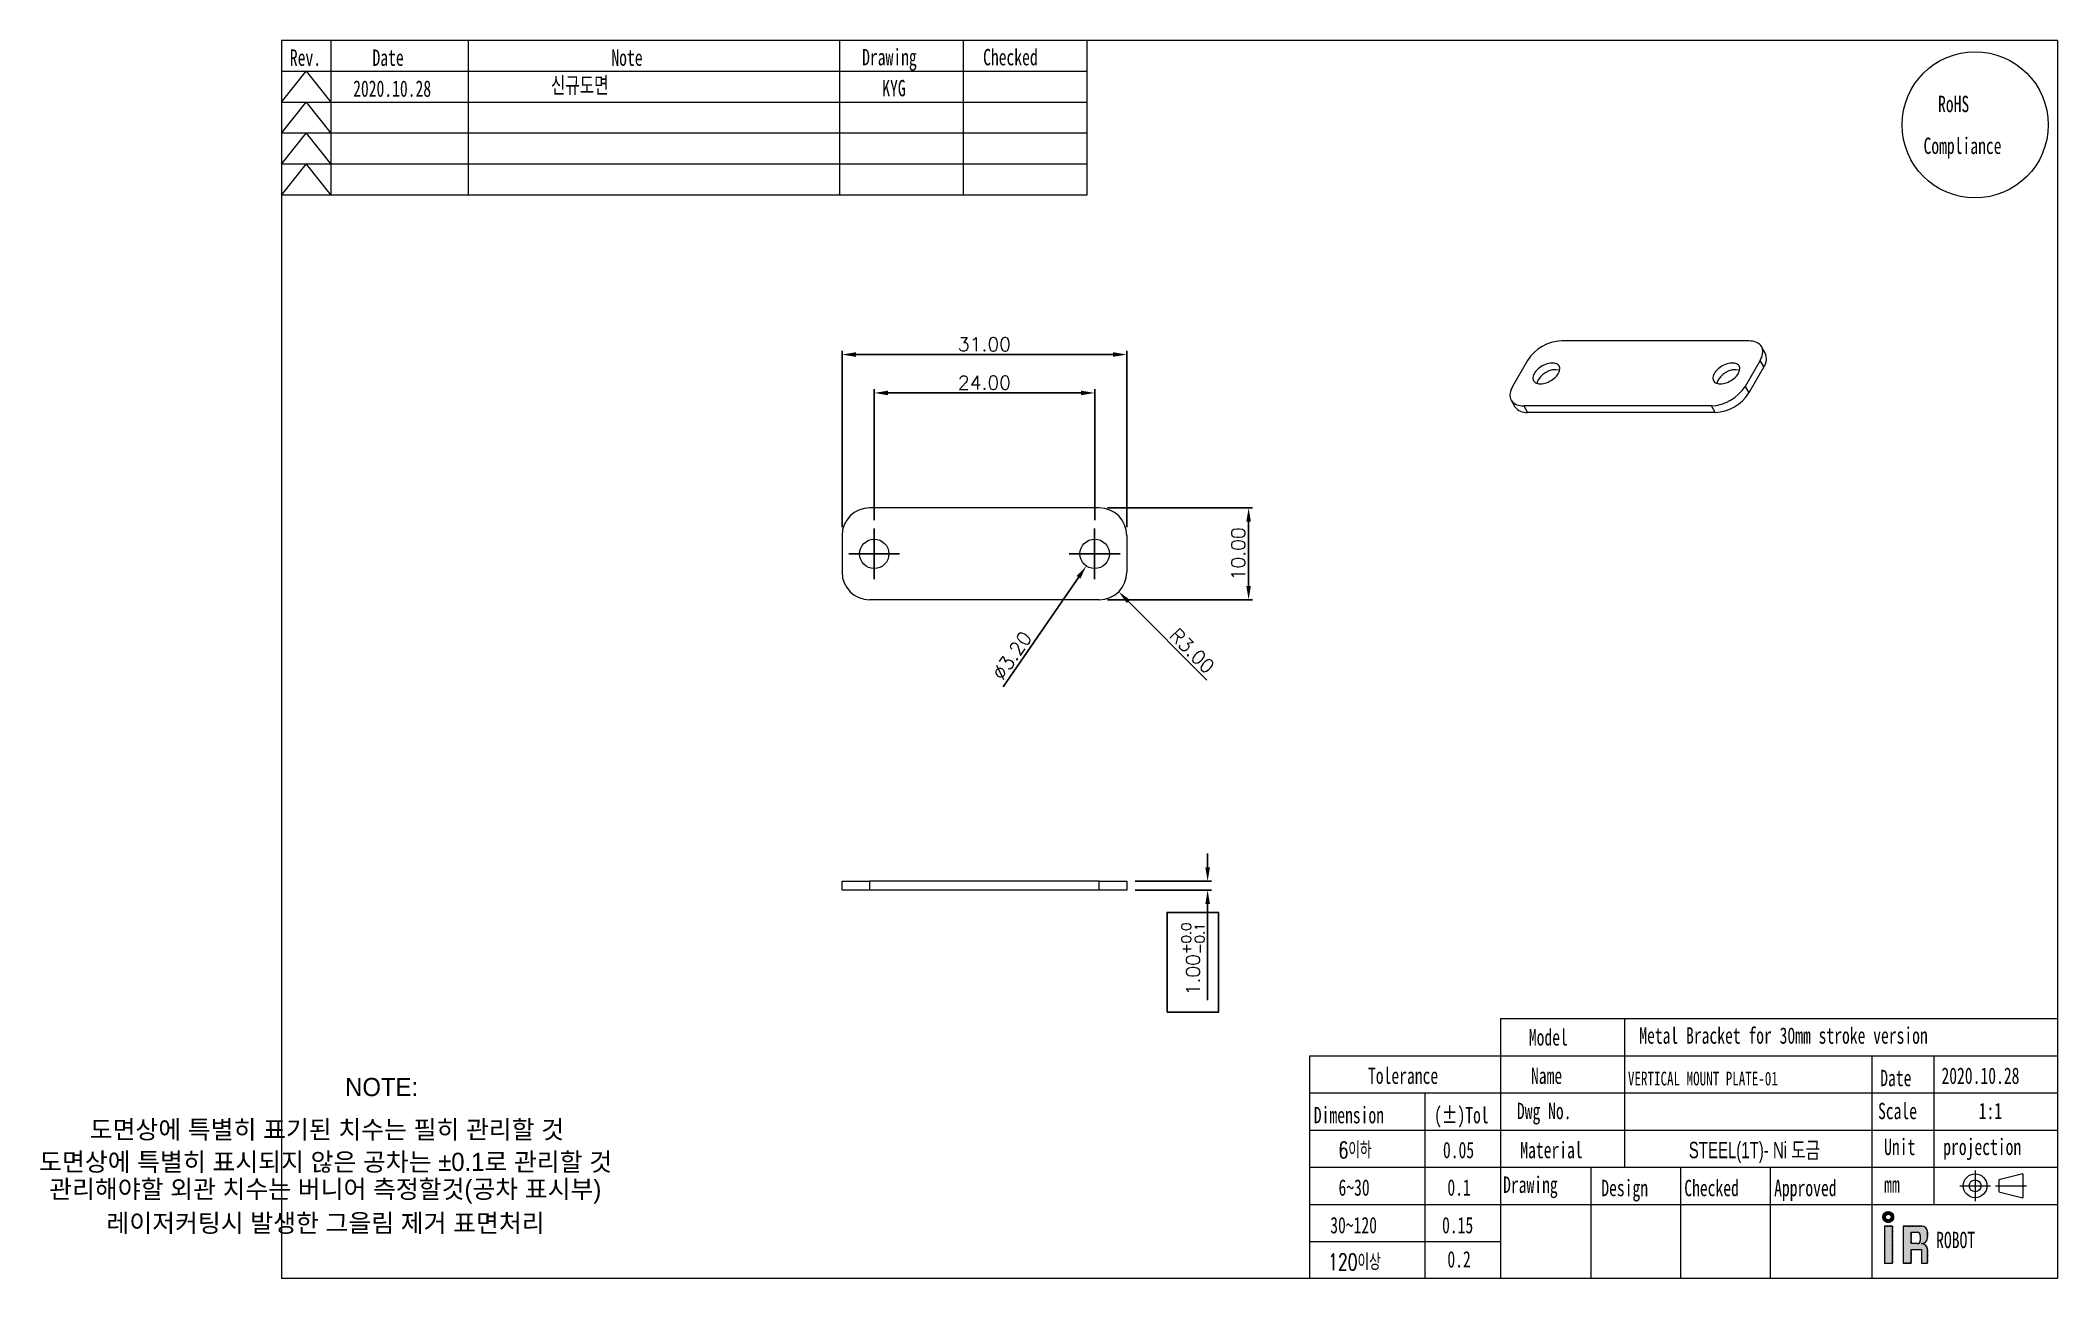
# Model space of a CAD drawing. Header units: millimetres. Extents: x 15 to 865, y 42 to 235.
# Drawn here: x 15.3 to 235, y 49.7 to 184.5 of the extents above; entities that cross this region are included whole.
import ezdxf

# ---------------------------------------------------------------- set-up
doc = ezdxf.new("R2010")
doc.units = ezdxf.units.MM
doc.header["$LTSCALE"] = 0.5
for name, pattern in [('CENTER', [0.6, 0.375, -0.075, 0.075, -0.075]), ('CENTERX2', [20.32, 12.7, -2.54, 2.54, -2.54]), ('HIDDEN', [1.905, 1.27, -0.635])]:
    doc.linetypes.add(name, pattern=pattern)
for name, color, linetype in [('4', 2, 'HIDDEN'), ('CENTER', 1, 'CENTERX2'), ('LOGO', 100, 'Continuous'), ('TEXT', 102, 'Continuous')]:
    doc.layers.add(name, color=color, linetype=linetype)
doc.styles.add('SLDTEXTSTYLE0', font='TXT', dxfattribs={"width": 0.7})
doc.styles.add('SLDTEXTSTYLE1', font='TXT', dxfattribs={"width": 0.7, "bigfont": 'bigfont'})
doc.styles.add('USER2', font='SIMPLEX.SHX')
doc.dimstyles.new('BASE60', dxfattribs={"dimscale": 0.6, "dimtxt": 2.5, "dimasz": 2.5, "dimexe": 0.7, "dimexo": 1.5, "dimtad": 1, "dimzin": 1, "dimdsep": 46, "dimtxsty": 'USER2', "dimcen": 0, "dimclrd": 6, "dimclre": 6, "dimclrt": 3, "dimadec": 0, "dimazin": 0, "dimtfac": 1, "dimtofl": 0, "dimtmove": 0, "dimatfit": 3, "dimfxl": 1, "dimtolj": 1, "dimtzin": 0, "dimlwe": -1, "dimarcsym": 0})

msp = doc.modelspace()

# ---------------------------------------------------------------- texts
at = {"color": 6, "lineweight": 9, "char_height": 1.7829, "attachment_point": 1}
for s, insert, style in [('Rev.', (42.486, 183.484), 'SLDTEXTSTYLE0'), ('Date', (51.482, 183.484), 'SLDTEXTSTYLE0'), ('Note', (77.493, 183.484), 'SLDTEXTSTYLE0'), ('Drawing', (104.793, 183.537), 'SLDTEXTSTYLE0'), ('Checked', (117.963, 183.537), 'SLDTEXTSTYLE0'), ('RoHS', (221.935, 178.444), 'SLDTEXTSTYLE0'), ('Compliance', (220.355, 173.893), 'SLDTEXTSTYLE0'), ('Model', (177.381, 76.859), 'SLDTEXTSTYLE0'), ('Tolerance', (159.87, 72.683), 'SLDTEXTSTYLE0'), ('Name', (177.616, 72.683), 'SLDTEXTSTYLE0'), ('Date', (215.64, 72.436), 'SLDTEXTSTYLE0'), ('Dimension', (153.972, 68.397), 'SLDTEXTSTYLE0'), ('(±)Tol', (167.064, 68.397), 'SLDTEXTSTYLE0'), ('Dwg No.', (176.084, 68.846), 'SLDTEXTSTYLE0'), ('Scale', (215.402, 68.846), 'SLDTEXTSTYLE0'), ('6이하', (156.657, 64.595), 'SLDTEXTSTYLE1'), ('0.05', (168.029, 64.595), 'SLDTEXTSTYLE0'), ('Material', (176.45, 64.595), 'SLDTEXTSTYLE0'), ('Unit', (216.061, 64.94), 'SLDTEXTSTYLE0'), ('6~30', (156.657, 60.518), 'SLDTEXTSTYLE0'), ('0.1', (168.511, 60.518), 'SLDTEXTSTYLE0'), ('Drawing', (174.58, 60.827), 'SLDTEXTSTYLE0'), ('Design', (185.269, 60.465), 'SLDTEXTSTYLE0'), ('Checked', (194.304, 60.465), 'SLDTEXTSTYLE0'), ('Approved', (204.091, 60.465), 'SLDTEXTSTYLE0'), ('mm', (216.061, 60.845), 'SLDTEXTSTYLE0'), ('30~120', (155.756, 56.42), 'SLDTEXTSTYLE0'), ('0.15', (167.932, 56.42), 'SLDTEXTSTYLE0'), ('120이상', (155.522, 52.417), 'SLDTEXTSTYLE1'), ('0.2', (168.511, 52.704), 'SLDTEXTSTYLE0')]:
    msp.add_mtext(s, dxfattribs=dict(at, insert=insert, style=style))
at = {"color": 2, "lineweight": 9, "attachment_point": 1, "style": 'SLDTEXTSTYLE0'}
for s, insert, char_height in [('{\\fGulim|b0|i0|c129|p50;신규도면}', (70.912, 180.489), 1.78286), ('KYG', (106.984, 180.168), 1.7829), ('2020.10.28', (49.374, 180.114), 1.7829)]:
    msp.add_mtext(s, dxfattribs=dict(at, insert=insert, char_height=char_height))
at = {"color": 2, "char_height": 1.9845, "attachment_point": 5, "style": 'USER2'}
for s, insert in [('{\\fGulim|b0|i0|c129|p50;NOTE:}', (52.476, 70.549)), ('{\\fGulim|b0|i0|c129|p50;도면상에 특별히 표기된 치수는 필히 관리할 것}', (46.515, 65.828)), ('{\\fGulim|b0|i0|c129|p50;도면상에 특별히 표시되지 않은 공차는 ±0.1로 관리할 것 }', (46.372, 62.309)), ('{\\fGulim|b0|i0|c129|p50;관리해야할 외관 치수는 버니어 측정할것(공차 표시부)}', (46.337, 59.158)), ('{\\fGulim|b0|i0|c129|p50;레이저커팅시 발생한 그을림 제거 표면처리 }', (46.364, 55.658))]:
    msp.add_mtext(s, dxfattribs=dict(at, insert=insert))
at = {"color": 7, "linetype": 'Continuous', "lineweight": 18, "insert": (221.73, 54.806), "char_height": 1.7829, "attachment_point": 1, "style": 'SLDTEXTSTYLE0'}
msp.add_mtext('ROBOT', dxfattribs=at)
at = {"layer": 'TEXT', "lineweight": 20, "attachment_point": 1, "style": 'SLDTEXTSTYLE0'}
for s, insert, char_height, width in [('Metal Bracket for 30mm stroke version', (189.405, 77.057), 1.78286, 53.8651), ('2020.10.28', (222.306, 72.683), 1.7829, 35.53657), ('VERTICAL MOUNT PLATE-01', (188.171, 72.23), 1.49047, 29.70857), ('1:1', (226.365, 68.846), 1.7829, 35.53657), ('{\\fGulim|b0|i0|c129|p50;STEEL(1T)- Ni 도금 }', (194.798, 64.595), 1.78286, 35.53657), ('projection', (222.502, 64.94), 1.7829, 35.53657)]:
    msp.add_mtext(s, dxfattribs=dict(at, insert=insert, char_height=char_height, width=width))

# ---------------------------------------------------------------- blocks, each defined once
blk = doc.blocks.new('*D168')
at = {"layer": '4', "color": 6, "linetype": 'ByBlock'}
for p, q in [((131.51, 133.59), (147.29, 133.59)), ((131.51, 123.59), (147.29, 123.59))]:
    blk.add_line(p, q, dxfattribs=at)
at = {"layer": '4', "color": 6, "linetype": 'ByBlock', "lineweight": -2}
blk.add_line((146.87, 125.09), (146.87, 132.09), dxfattribs=at)
at = {"layer": '4', "color": 6, "linetype": 'ByBlock'}
for points in [[(146.62, 132.09), (147.12, 132.09), (146.87, 133.59)], [(146.62, 125.09), (147.12, 125.09), (146.87, 123.59)]]:
    blk.add_solid(points, dxfattribs=at)
at = {"layer": 'Defpoints', "color": 0, "linetype": 'ByBlock'}
for p in [(130.61, 133.59), (146.87, 133.59), (130.61, 123.59)]:
    blk.add_point(p, dxfattribs=at)
at = {"layer": '4', "color": 3, "linetype": 'ByBlock', "insert": (145.74, 128.59), "char_height": 1.5, "attachment_point": 5, "rotation": 90, "style": 'USER2'}
blk.add_mtext('\\A1;10.00', dxfattribs=at)
blk = doc.blocks.new('*D169')
at = {"layer": '4', "color": 6, "linetype": 'ByBlock'}
for p, q in [((106.11, 132.25), (106.11, 146.52)), ((130.11, 132.25), (130.11, 146.52))]:
    blk.add_line(p, q, dxfattribs=at)
at = {"layer": '4', "color": 6, "linetype": 'ByBlock', "lineweight": -2}
blk.add_line((107.61, 146.1), (128.61, 146.1), dxfattribs=at)
at = {"layer": '4', "color": 6, "linetype": 'ByBlock'}
for points in [[(107.61, 146.35), (107.61, 145.85), (106.11, 146.1)], [(128.61, 146.35), (128.61, 145.85), (130.11, 146.1)]]:
    blk.add_solid(points, dxfattribs=at)
at = {"layer": 'Defpoints', "color": 0, "linetype": 'ByBlock'}
for p in [(130.11, 146.1), (106.11, 131.35), (130.11, 131.35)]:
    blk.add_point(p, dxfattribs=at)
at = {"layer": '4', "color": 3, "linetype": 'ByBlock', "insert": (118.11, 147.22), "char_height": 1.5, "attachment_point": 5, "style": 'USER2'}
blk.add_mtext('\\A1;24.00', dxfattribs=at)
blk = doc.blocks.new('*D170')
at = {"layer": '4', "color": 6, "linetype": 'ByBlock'}
for p, q in [((102.61, 131.49), (102.61, 150.7)), ((133.61, 131.49), (133.61, 150.7))]:
    blk.add_line(p, q, dxfattribs=at)
at = {"layer": '4', "color": 6, "linetype": 'ByBlock', "lineweight": -2}
blk.add_line((104.11, 150.28), (132.11, 150.28), dxfattribs=at)
at = {"layer": '4', "color": 6, "linetype": 'ByBlock'}
for points in [[(104.11, 150.53), (104.11, 150.03), (102.61, 150.28)], [(132.11, 150.53), (132.11, 150.03), (133.61, 150.28)]]:
    blk.add_solid(points, dxfattribs=at)
at = {"layer": 'Defpoints', "color": 0, "linetype": 'ByBlock'}
for p in [(133.61, 150.28), (102.61, 130.59), (133.61, 130.59)]:
    blk.add_point(p, dxfattribs=at)
at = {"layer": '4', "color": 3, "linetype": 'ByBlock', "insert": (118.11, 151.4), "char_height": 1.5, "attachment_point": 5, "style": 'USER2'}
blk.add_mtext('\\A1;31.00', dxfattribs=at)
blk = doc.blocks.new('*D171')
at = {"layer": '4', "color": 6, "linetype": 'ByBlock', "lineweight": -2}
blk.add_line((142.33, 114.83), (133.79, 123.4), dxfattribs=at)
at = {"layer": '4', "color": 6, "linetype": 'ByBlock'}
blk.add_solid([(133.96, 123.58), (133.61, 123.22), (132.73, 124.46)], dxfattribs=at)
at = {"layer": 'Defpoints', "color": 0, "linetype": 'ByBlock'}
for p in [(130.61, 126.59), (132.73, 124.46)]:
    blk.add_point(p, dxfattribs=at)
at = {"layer": '4', "color": 3, "linetype": 'ByBlock', "insert": (140.72, 118.04), "char_height": 1.5, "attachment_point": 5, "rotation": 314.9213, "style": 'USER2'}
blk.add_mtext('\\A1;R3.00', dxfattribs=at)
blk = doc.blocks.new('*D172')
at = {"layer": '4', "color": 6, "linetype": 'ByBlock', "lineweight": -2}
blk.add_line((120.14, 114.12), (128.35, 126.03), dxfattribs=at)
at = {"layer": '4', "color": 6, "linetype": 'ByBlock'}
blk.add_solid([(128.14, 126.18), (128.56, 125.89), (129.2, 127.27)], dxfattribs=at)
at = {"layer": 'Defpoints', "color": 0, "linetype": 'ByBlock'}
for p in [(131.02, 129.91), (129.2, 127.27)]:
    blk.add_point(p, dxfattribs=at)
at = {"layer": '4', "color": 3, "linetype": 'ByBlock', "insert": (121.11, 117.51), "char_height": 1.5, "attachment_point": 5, "rotation": 55.4417, "style": 'USER2'}
blk.add_mtext('\\A1;∅3.20', dxfattribs=at)
blk = doc.blocks.new('*D173')
at = {"layer": '4', "color": 6, "linetype": 'ByBlock', "lineweight": -2}
for p, q in [((142.41, 94.47), (142.41, 95.97)), ((142.41, 90.47), (142.41, 80))]:
    blk.add_line(p, q, dxfattribs=at)
at = {"layer": '4', "color": 6, "linetype": 'ByBlock'}
for p, q in [((134.51, 92.97), (142.83, 92.97)), ((134.51, 91.97), (142.83, 91.97))]:
    blk.add_line(p, q, dxfattribs=at)
for points in [[(142.16, 94.47), (142.66, 94.47), (142.41, 92.97)], [(142.16, 90.47), (142.66, 90.47), (142.41, 91.97)]]:
    blk.add_solid(points, dxfattribs=at)
at = {"layer": 'Defpoints', "color": 0, "linetype": 'ByBlock'}
for p in [(133.61, 92.97), (133.61, 91.97), (142.41, 91.97)]:
    blk.add_point(p, dxfattribs=at)
at = {"layer": '4', "color": 3, "linetype": 'ByBlock', "insert": (140.81, 84.49), "char_height": 1.5, "attachment_point": 5, "rotation": 90, "style": 'USER2'}
blk.add_mtext('\\A1;1.00{\\H0.7x;\\S+0.0^ -0.1;}', dxfattribs=at)

# ---------------------------------------------------------------- dimensions: what is measured, and where the dimension line sits
at = {"layer": '4', "color": 6, "linetype": 'ByBlock'}
for base, p1, p2, picture, middle in [((133.608, 150.279), (102.608, 130.587), (133.608, 130.587), '*D170', (118.108, 151.404)), ((130.108, 146.099), (106.108, 131.352), (130.108, 131.352), '*D169', (118.108, 147.224))]:
    dim = msp.add_linear_dim(base=base, p1=p1, p2=p2, dimstyle='BASE60', override={"dimarcsym": 1}, dxfattribs=at)
    dim.commit()
    dim.dimension.update_dxf_attribs({"geometry": picture, "text_midpoint": middle})
dim = msp.add_linear_dim(base=(146.869, 133.587), p1=(130.608, 123.587), p2=(130.608, 133.587), angle=90, dimstyle='BASE60', override={"dimarcsym": 1}, dxfattribs=at)
dim.commit()
dim.dimension.update_dxf_attribs({"geometry": '*D168', "text_midpoint": (145.744, 128.587)})
dim = msp.add_diameter_dim_2p(p1=(131.015, 129.905), p2=(129.2, 127.27), dimstyle='BASE60', override={"dimarcsym": 1}, dxfattribs=at)
dim.commit()
dim.dimension.update_dxf_attribs({"geometry": '*D172', "text_midpoint": (122.038, 116.871), "dimtype": 163})
dim = msp.add_radius_dim(center=(130.608, 126.587), mpoint=(132.726, 124.463), dimstyle='BASE60', override={"dimarcsym": 1}, dxfattribs=at)
dim.commit()
dim.dimension.update_dxf_attribs({"geometry": '*D171', "text_midpoint": (139.92, 117.25), "dimtype": 164})
dim = msp.add_linear_dim(base=(142.409, 91.969), p1=(133.608, 92.969), p2=(133.608, 91.969), angle=90, text='<>{\\H0.7x;\\S+0.0^ -0.1;}', dimstyle='BASE60', override={"dimarcsym": 1}, dxfattribs=at)
dim.commit()
dim.dimension.update_dxf_attribs({"geometry": '*D173', "text_midpoint": (140.809, 84.486)})

# ---------------------------------------------------------------- hatches: boundary and pattern name
at = {"layer": 'LOGO'}
h = msp.add_hatch(color=256, dxfattribs=at)
edge = h.paths.add_edge_path(flags=0)
edge.add_arc((216.51, 56.41), 0.59, 0, 360)
edge = h.paths.add_edge_path(flags=0)
edge.add_arc((216.51, 56.41), 0.314, 0, 360)
msp.add_hatch(color=256, dxfattribs=at).paths.add_polyline_path([(216.112, 55.426), (216.112, 51.379), (216.965, 51.379), (216.965, 55.426)], flags=0)
h = msp.add_hatch(color=256, dxfattribs=at)
edge = h.paths.add_edge_path(flags=0)
edge.add_line((220.794, 54.187), (220.794, 54.752))
edge.add_arc((220.12, 54.752), 0.674, 0, 90)
edge.add_line((220.12, 55.426), (218.134, 55.426))
edge.add_line((218.134, 55.426), (218.134, 51.379))
edge.add_line((218.134, 51.379), (219.003, 51.379))
edge.add_line((219.003, 51.379), (219.003, 52.884))
edge.add_line((219.003, 52.884), (220.12, 52.884))
edge.add_line((220.12, 52.884), (220.12, 51.379))
edge.add_line((220.12, 51.379), (220.794, 51.379))
edge.add_line((220.794, 51.379), (220.794, 52.84))
edge.add_arc((220.12, 52.84), 0.674, 0, 90)
edge.add_arc((220.12, 54.187), 0.674, 270, 360)
edge = h.paths.add_edge_path(flags=0)
edge.add_line((220.005, 54.415), (220.005, 53.85))
edge.add_arc((219.668, 53.85), 0.337, 270, 360, ccw=False)
edge.add_line((219.668, 53.514), (219.003, 53.514))
edge.add_line((219.003, 53.514), (219.003, 54.752))
edge.add_line((219.003, 54.752), (219.668, 54.752))
edge.add_arc((219.668, 54.415), 0.337, 0, 90, ccw=False)

# ---------------------------------------------------------------- linework, layer by layer
at = {"color": 6, "lineweight": 9}
for p, q in [((234.958, 184.474), (41.567, 184.474)), ((41.567, 184.474), (41.567, 49.707)), ((46.958, 184.474), (46.958, 167.628)), ((61.881, 184.474), (61.881, 167.628)), ((102.311, 184.474), (102.311, 167.628)), ((115.788, 184.474), (115.788, 167.628)), ((129.265, 184.474), (129.265, 167.628)), ((234.958, 184.474), (234.958, 49.707)), ((41.567, 177.736), (44.262, 181.105)), ((41.567, 181.105), (129.265, 181.105)), ((44.262, 181.105), (46.958, 177.736)), ((41.567, 174.366), (44.262, 177.736)), ((41.567, 177.736), (129.265, 177.736)), ((44.262, 177.736), (46.958, 174.366)), ((129.265, 174.366), (41.567, 174.366)), ((41.567, 170.997), (44.262, 174.366)), ((44.262, 174.366), (46.958, 170.997)), ((129.265, 170.997), (41.567, 170.997)), ((41.567, 167.628), (44.262, 170.997)), ((44.262, 170.997), (46.958, 167.628)), ((129.265, 167.628), (41.567, 167.628)), ((174.313, 78.008), (174.313, 49.707)), ((174.313, 78.008), (234.958, 78.008)), ((187.789, 78.008), (187.789, 61.836)), ((153.488, 73.965), (234.958, 73.965)), ((153.488, 73.965), (153.488, 49.707)), ((214.743, 73.965), (214.743, 49.707)), ((221.481, 73.965), (221.481, 65.879)), ((153.488, 69.922), (174.313, 69.922)), ((166.052, 69.922), (166.052, 49.707)), ((174.313, 69.922), (234.958, 69.922)), ((153.488, 65.879), (174.313, 65.879)), ((174.313, 65.879), (234.958, 65.879)), ((221.481, 65.879), (221.481, 57.793)), ((153.488, 61.836), (174.313, 61.836)), ((174.313, 61.836), (234.958, 61.836)), ((184.115, 61.836), (184.115, 49.707)), ((193.886, 61.836), (193.886, 49.707)), ((203.657, 61.836), (203.657, 49.707)), ((224.315, 59.808), (227.632, 59.808)), ((225.973, 61.467), (225.973, 58.15)), ((228.184, 59.808), (231.549, 59.808)), ((231.18, 61.098), (228.553, 60.453)), ((228.553, 60.453), (228.553, 59.164)), ((231.18, 61.098), (231.18, 58.519)), ((153.488, 57.793), (174.313, 57.793)), ((174.313, 57.793), (234.958, 57.793)), ((228.553, 59.164), (231.18, 58.519)), ((153.488, 53.75), (174.313, 53.75)), ((234.958, 49.707), (41.567, 49.707))]:
    msp.add_line(p, q, dxfattribs=at)
at = {"color": 7, "linetype": 'Continuous', "lineweight": 15}
for p, q in [((201.335, 151.76), (180.922, 151.76)), ((177.247, 149.638), (175.615, 146.81)), ((202.56, 149.638), (200.927, 146.81)), ((202.968, 148.931), (202.56, 149.638)), ((203.117, 150.431), (202.709, 151.138)), ((202.968, 148.931), (201.336, 146.103)), ((175.466, 145.31), (175.874, 144.603)), ((200.927, 146.81), (201.336, 146.103)), ((197.253, 144.689), (176.84, 144.689)), ((176.84, 144.689), (177.248, 143.982)), ((197.661, 143.982), (177.248, 143.982)), ((197.661, 143.982), (197.253, 144.689)), ((130.608, 133.587), (105.608, 133.587)), ((102.608, 130.587), (102.608, 126.587)), ((133.608, 130.587), (133.608, 126.587)), ((130.608, 123.587), (105.608, 123.587)), ((102.608, 91.969), (102.608, 92.969)), ((102.608, 92.969), (105.608, 92.969)), ((105.608, 92.969), (105.608, 91.969)), ((130.608, 92.969), (105.608, 92.969)), ((130.608, 91.969), (130.608, 92.969)), ((130.608, 92.969), (133.608, 92.969)), ((133.608, 92.969), (133.608, 91.969)), ((105.608, 91.969), (102.608, 91.969)), ((130.608, 91.969), (105.608, 91.969)), ((133.608, 91.969), (130.608, 91.969))]:
    msp.add_line(p, q, dxfattribs=at)
at = {"color": 100, "linetype": 'Continuous', "lineweight": 18}
for p, q in [((216.965, 55.426), (216.112, 55.426)), ((216.112, 55.426), (216.112, 51.379)), ((216.965, 51.379), (216.965, 55.426)), ((220.12, 55.426), (218.134, 55.426)), ((218.134, 55.426), (218.134, 51.379)), ((219.003, 53.514), (219.003, 54.752)), ((219.003, 54.752), (219.668, 54.752)), ((219.668, 53.514), (219.003, 53.514)), ((219.003, 51.379), (219.003, 52.884)), ((219.003, 52.884), (220.12, 52.884)), ((220.005, 54.415), (220.005, 53.85)), ((220.12, 52.884), (220.12, 51.379)), ((220.794, 54.187), (220.794, 54.752)), ((220.794, 51.379), (220.794, 52.84)), ((216.112, 51.379), (216.965, 51.379)), ((218.134, 51.379), (219.003, 51.379)), ((220.12, 51.379), (220.794, 51.379))]:
    msp.add_line(p, q, dxfattribs=at)
at = {"color": 102, "linetype": 'CENTER', "lineweight": 18}
for p, q in [((216.112, 55.426), (216.965, 55.426)), ((216.112, 55.426), (216.112, 51.379)), ((216.965, 55.426), (216.965, 51.379)), ((218.134, 55.426), (218.134, 51.379)), ((218.134, 55.426), (220.12, 55.426)), ((219.003, 54.752), (219.668, 54.752)), ((219.003, 54.752), (219.003, 53.514)), ((219.668, 53.514), (219.003, 53.514)), ((219.003, 52.884), (219.003, 51.379)), ((219.003, 52.884), (220.12, 52.884)), ((220.005, 54.415), (220.005, 53.85)), ((220.12, 52.884), (220.12, 51.379)), ((220.794, 54.752), (220.794, 54.187)), ((220.794, 52.84), (220.794, 51.379)), ((216.112, 51.379), (216.965, 51.379)), ((219.003, 51.379), (218.134, 51.379)), ((220.12, 51.379), (220.794, 51.379))]:
    msp.add_line(p, q, dxfattribs=at)
at = {"color": 7, "linetype": 'Continuous', "lineweight": 15, "flags": 128}
for points in [[(202.56, 149.638), (202.658, 149.823), (202.736, 150.007), (202.794, 150.187), (202.831, 150.364), (202.848, 150.535), (202.844, 150.699), (202.82, 150.855), (202.774, 151.002), (202.709, 151.138), (202.623, 151.263), (202.519, 151.376), (202.396, 151.476), (202.256, 151.561), (202.099, 151.632), (201.927, 151.687), (201.742, 151.728), (201.544, 151.752), (201.335, 151.76)], [(178.636, 147.093), (178.795, 147.101), (178.961, 147.125), (179.131, 147.164), (179.304, 147.218), (179.477, 147.286), (179.647, 147.367), (179.812, 147.461), (179.97, 147.565), (180.118, 147.678), (180.254, 147.799), (180.377, 147.926), (180.485, 148.057), (180.575, 148.191), (180.648, 148.325), (180.702, 148.457), (180.736, 148.587), (180.749, 148.711), (180.742, 148.828), (180.715, 148.937), (180.667, 149.036), (180.601, 149.123), (180.516, 149.198), (180.413, 149.26), (180.295, 149.306), (180.163, 149.338), (180.018, 149.354), (179.863, 149.354), (179.701, 149.338), (179.532, 149.306), (179.36, 149.26), (179.187, 149.198), (179.015, 149.123), (178.847, 149.036), (178.686, 148.937), (178.533, 148.828), (178.39, 148.711), (178.26, 148.587), (178.145, 148.457), (178.046, 148.325), (177.964, 148.191), (177.9, 148.057), (177.856, 147.926), (177.833, 147.799), (177.829, 147.678), (177.847, 147.565), (177.884, 147.461), (177.941, 147.367), (178.017, 147.286), (178.111, 147.218), (178.222, 147.164), (178.347, 147.125), (178.486, 147.101), (178.636, 147.093)], [(198.233, 147.093), (198.392, 147.101), (198.558, 147.125), (198.728, 147.164), (198.901, 147.218), (199.074, 147.286), (199.244, 147.367), (199.409, 147.461), (199.567, 147.565), (199.715, 147.678), (199.851, 147.799), (199.974, 147.926), (200.082, 148.057), (200.172, 148.191), (200.245, 148.325), (200.299, 148.457), (200.333, 148.587), (200.346, 148.711), (200.339, 148.828), (200.312, 148.937), (200.264, 149.036), (200.198, 149.123), (200.113, 149.198), (200.01, 149.26), (199.892, 149.306), (199.76, 149.338), (199.615, 149.354), (199.46, 149.354), (199.298, 149.338), (199.129, 149.306), (198.957, 149.26), (198.784, 149.198), (198.612, 149.123), (198.444, 149.036), (198.283, 148.937), (198.13, 148.828), (197.987, 148.711), (197.857, 148.587), (197.742, 148.457), (197.643, 148.325), (197.561, 148.191), (197.497, 148.057), (197.453, 147.926), (197.43, 147.799), (197.426, 147.678), (197.444, 147.565), (197.481, 147.461), (197.538, 147.367), (197.614, 147.286), (197.708, 147.218), (197.819, 147.164), (197.944, 147.125), (198.083, 147.101), (198.233, 147.093)], [(175.615, 146.81), (175.517, 146.625), (175.439, 146.442), (175.381, 146.261), (175.343, 146.084), (175.326, 145.914), (175.33, 145.749), (175.355, 145.593), (175.4, 145.446), (175.466, 145.31), (175.551, 145.185), (175.656, 145.072), (175.779, 144.973), (175.919, 144.887), (176.076, 144.817), (176.247, 144.761), (176.433, 144.721), (176.631, 144.697), (176.84, 144.689)]]:
    msp.add_lwpolyline(points, dxfattribs=at)
at = {"color": 6, "lineweight": 9}
for centre, radius in [((225.973, 175.278), 7.954), ((225.973, 59.808), 1.29), ((225.973, 59.808), 0.645)]:
    msp.add_circle(centre, radius, dxfattribs=at)
at = {"color": 7, "linetype": 'Continuous', "lineweight": 15}
for centre in [(106.108, 128.587), (130.108, 128.587)]:
    msp.add_circle(centre, 1.6, dxfattribs=at)
at = {"color": 100, "linetype": 'Continuous', "lineweight": 18}
for radius in [0.59, 0.314]:
    msp.add_circle((216.51, 56.41), radius, dxfattribs=at)
at = {"color": 102, "linetype": 'CENTER', "lineweight": 18}
for radius in [0.59, 0.314]:
    msp.add_circle((216.51, 56.41), radius, dxfattribs=at)
at = {"color": 7, "linetype": 'Continuous', "lineweight": 15}
for centre, radius, start, end in [((181.121, 147.172), 4.592, 92.48902, 147.51098), ((201.727, 149.812), 1.521, 324.65231, 24.03723), ((180.31, 146.455), 2.176, 78.71758, 161.27704), ((199.907, 146.455), 2.176, 78.71758, 161.27704), ((197.054, 149.277), 4.592, 272.48902, 327.51098), ((197.462, 148.57), 4.592, 272.48902, 327.51098), ((177.089, 145.46), 1.487, 215.19922, 276.11296), ((105.608, 130.587), 3, 90, 180), ((130.608, 130.587), 3, 0, 90), ((105.608, 126.587), 3, 180, 270), ((130.608, 126.587), 3, 270, 0)]:
    msp.add_arc(centre, radius, start, end, dxfattribs=at)
at = {"color": 100, "linetype": 'Continuous', "lineweight": 18}
for centre, radius, start, end in [((220.12, 54.752), 0.674, 0, 90), ((219.668, 54.415), 0.337, 0, 90), ((219.668, 53.85), 0.337, 270, 0), ((220.12, 54.187), 0.674, 270, 0), ((220.12, 52.84), 0.674, 0, 90)]:
    msp.add_arc(centre, radius, start, end, dxfattribs=at)
at = {"color": 102, "linetype": 'CENTER', "lineweight": 18}
for centre, radius, start, end in [((220.12, 54.752), 0.674, 0, 90), ((219.668, 54.415), 0.337, 0, 90), ((219.668, 53.85), 0.337, 270, 0), ((220.12, 54.187), 0.674, 270, 0), ((220.12, 52.84), 0.674, 0, 90)]:
    msp.add_arc(centre, radius, start, end, dxfattribs=at)
at = {"layer": '4', "color": 6, "linetype": 'ByBlock'}
msp.add_lwpolyline([(137.991, 78.715), (143.593, 78.715), (143.593, 89.557), (137.991, 89.557)], close=True, dxfattribs=at)
at = {"layer": 'CENTER'}
for p, q in [((106.108, 131.352), (106.108, 125.823)), ((130.108, 131.352), (130.108, 125.823)), ((103.343, 128.587), (108.873, 128.587)), ((127.343, 128.587), (132.873, 128.587))]:
    msp.add_line(p, q, dxfattribs=at)

msp.set_redraw_order([(e.dxf.handle, doc.entitydb.next_handle()) for e in msp.query("TEXT MTEXT ATTDEF DIMENSION ARC_DIMENSION")])  # texts and dimensions are drawn at this point

doc.saveas('drawing.dxf')
